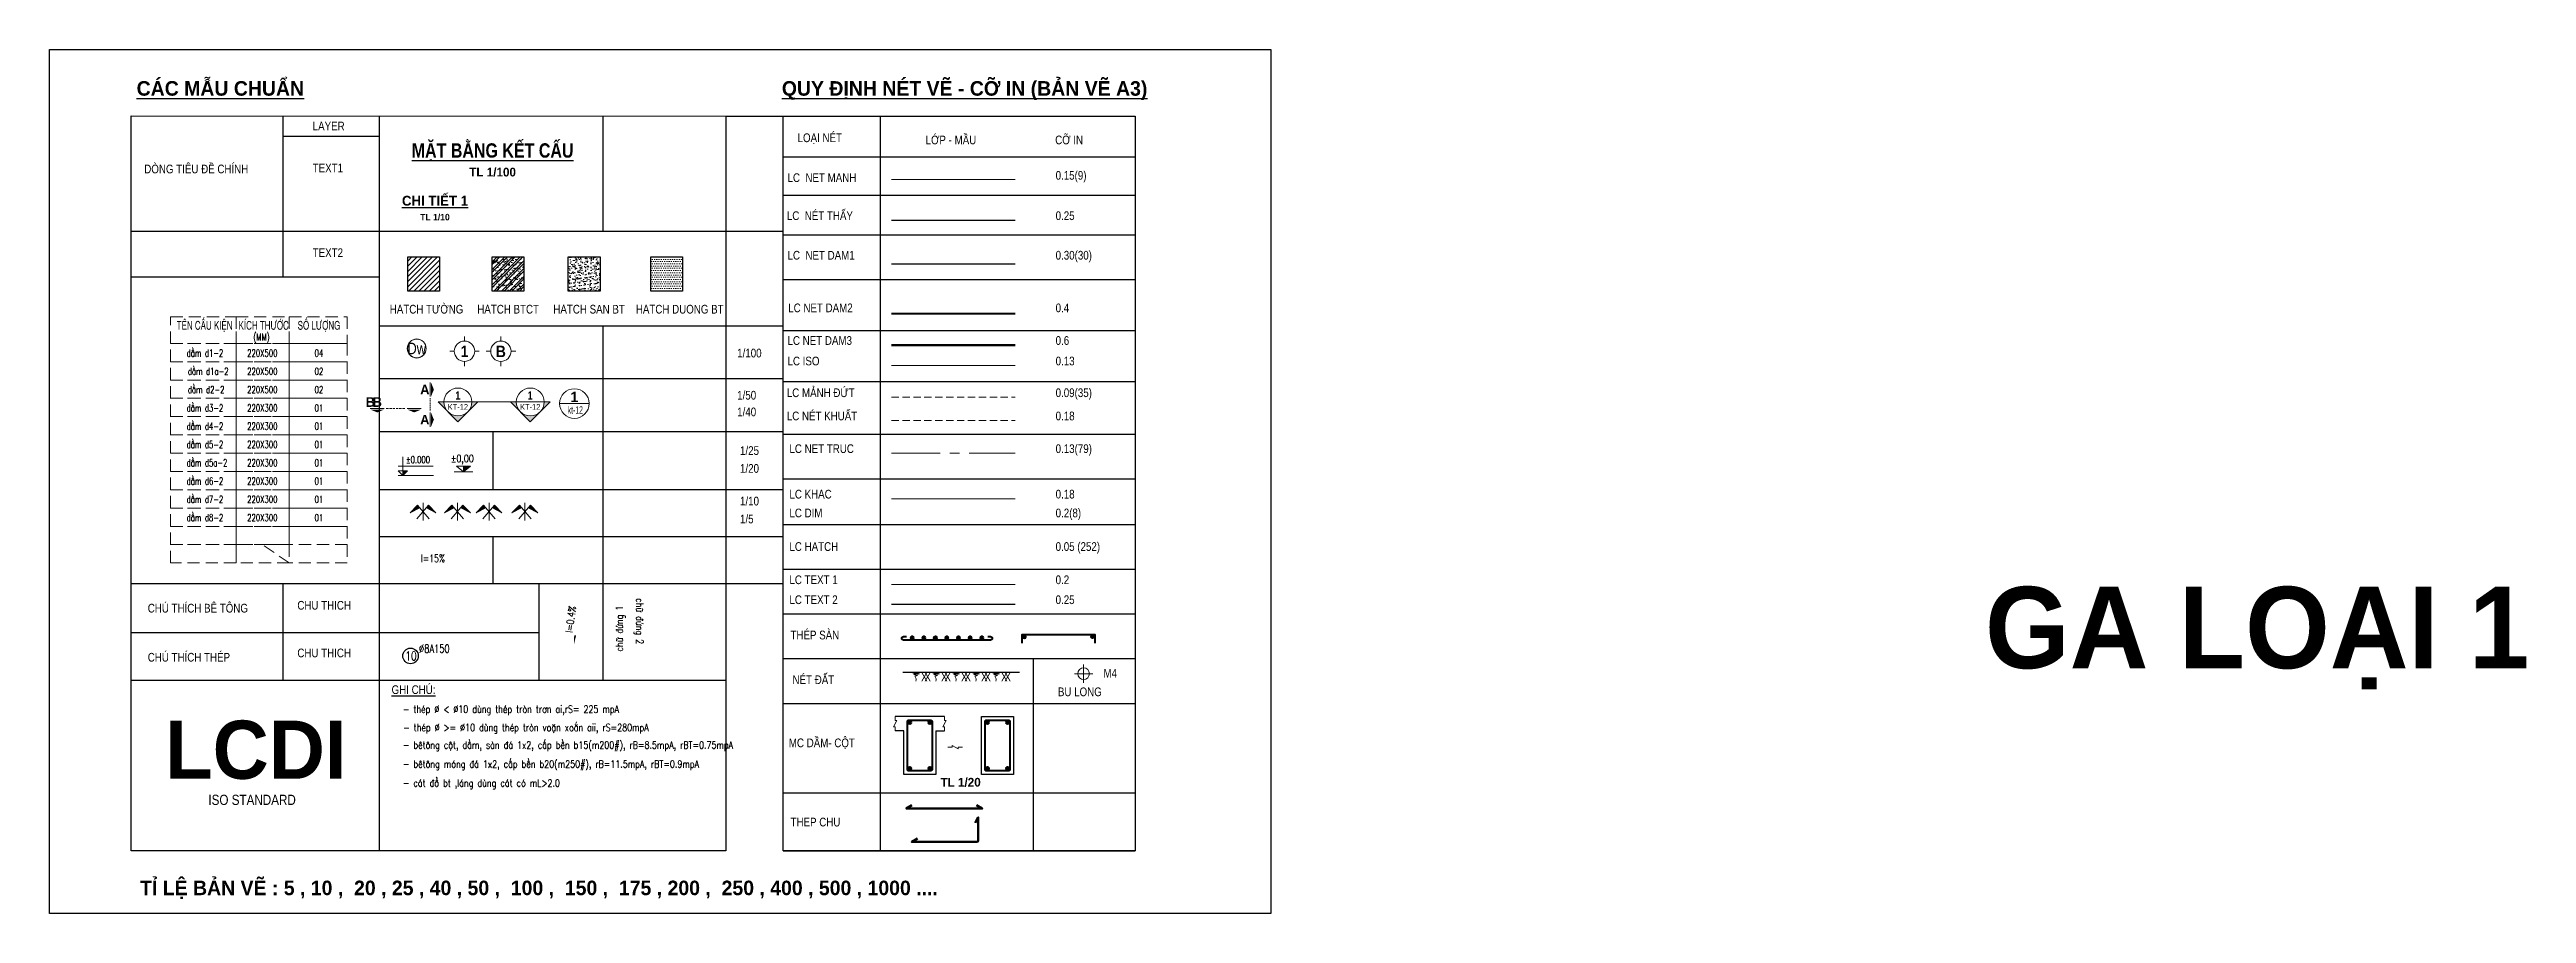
# Model space of a CAD drawing. Header units: inches. Extents: x -676 to 53517, y -16349 to 46516.
# Drawn here: x -676 to 24875, y 28965 to 37875 of the extents above; entities that cross this region are included whole.
import ezdxf
from ezdxf.enums import TextEntityAlignment as Align

# ---------------------------------------------------------------- set-up
doc = ezdxf.new("R2010")
doc.units = ezdxf.units.IN
doc.header["$MEASUREMENT"] = 0
doc.set_wipeout_variables(frame=1)
for name, pattern in [('CENTERX2', [4, 2.5, -0.5, 0.5, -0.5]), ('DASHDOT', [1, 0.5, -0.25, 0, -0.25]), ('HIDDEN', [0.375, 0.25, -0.125])]:
    doc.linetypes.add(name, pattern=pattern)
for name, color, linetype, lineweight in [('2 - Text2', 2, 'Continuous', 20), ('KICHTHUOC', 167, 'Continuous', 15), ('LC Dim', 8, 'Continuous', 18), ('LC Hatch', 252, 'Continuous', 9), ('LC Hatch @ 1 (1)', 252, 'Continuous', 0), ('LC ISO', 153, 'Continuous', 13), ('LC Khac', 4, 'Continuous', 9), ('LC MANH DUT', 35, 'HIDDEN', 5), ('LC Net dam 1', 30, 'Continuous', 30), ('LC Net dam2', 6, 'Continuous', 40), ('LC Net dam3', 1, 'Continuous', 60), ('LC Net khuat', 4, 'HIDDEN', 13), ('LC Net manh', 9, 'Continuous', 5), ('LC Net thay', 7, 'Continuous', 25), ('LC Net truc', 79, 'DASHDOT', 13), ('LC Text1', 3, 'Continuous', 20), ('LC Text2', 7, 'Continuous', 25), ('TEXT', 7, 'Continuous', 20), ('v-KICHTHUOC', 8, 'Continuous', 18), ('v-TEXT', 7, 'Continuous', 20)]:
    doc.layers.add(name, color=color, linetype=linetype, lineweight=lineweight)
doc.styles.add('Arial', font='arial.ttf', dxfattribs={"width": 0.8})
doc.styles.add('Brief text', font='')
doc.styles.add('EG 1', font='')
doc.styles.add('General text 2', font='arial.ttf')
doc.styles.add('LC 1', font='')
doc.styles.add('LC 2', font='', dxfattribs={"width": 0.7})
doc.styles.add('LC 3', font='vnsimli.shx', dxfattribs={"width": 0.75})
doc.styles.add('LC3', font='', dxfattribs={"width": 0.8})
doc.styles.add('T1', font='Vnsimli.shx', dxfattribs={"width": 0.8})
doc.styles.add('T2', font='', dxfattribs={"width": 0.8})
doc.styles.add('text', font='hoatbif.shx', dxfattribs={"width": 0.7})
doc.styles.add('text1', font='', dxfattribs={"width": 0.7, "height": 300})
doc.styles.get('Brief text').set_extended_font_data('.VnHelvetInsH', bold=True)
doc.styles.get('EG 1').set_extended_font_data('.VnAvantH', bold=True)
doc.styles.get('LC 1').set_extended_font_data('.VnAvantH', bold=True)
doc.styles.get('LC 2').set_extended_font_data('.VnArial NarrowH')
doc.styles.get('LC3').set_extended_font_data('.VnArialH', bold=True)
doc.styles.get('T2').set_extended_font_data('.VnArialH')
doc.styles.get('text1').set_extended_font_data('.VnHelvetInsH', bold=True)

msp = doc.modelspace()

# ---------------------------------------------------------------- texts
at = {"layer": 'LC Text1', "ltscale": 0.2, "style": 'LC 1', "width": 0.9}
for s, p in [('1', (3604.5, 34666.6, 0)), ('B', (3979.6, 34666.6, 0))]:
    msp.add_text(s, height=118.4, rotation=359.99922, dxfattribs=at).set_placement(p, align=Align.BOTTOM_CENTER)
at = {"layer": 'LC Text1', "style": 'LC 3', "width": 0.75}
msp.add_text(' I=15%%%', height=78.65, rotation=359.99922, dxfattribs=at).set_placement((3113.4, 32587.1, 0))
at = {"layer": 'LC Text1', "color": 3, "style": 'LC 3', "width": 0.8}
for s, rotation, p in [('ch÷ ®øng 2', 269.99922, (5374.9, 32215.5, 0)), ('ch÷ ®øng 1', 89.99922, (5239.3, 31666.1, 0)), ('- thÐp %%C < %%C10 dïng thÐp trßn tr¬n ai,rS= 225 mpA', 359.99922, (2969.7, 31034, 0)), ('- thÐp %%C >= %%C10 dïng thÐp trßn voÆn xo¾n aii, rS=280mpA', 359.99922, (2972.8, 30844.7, 0)), ('- bªt«ng cét, dÇm, sµn ®¸ 1x2, cÊp bÒn b15(m200#), rB=8.5mpA, rBT=0.75mpA', 359.99922, (2969.1, 30664.1, 0)), ('- bªt«ng mãng ®¸ 1x2, cÊp bÒn b20(m250#), rB=11.5mpA, rBT=0.9mpA', 359.99922, (2969.1, 30468.2, 0)), ('- c¸t ®æ bt ,l¸ng dïng c¸t cã mL>2.0', 359.99922, (2969.1, 30272.2, 0))]:
    msp.add_text(s, height=75, rotation=rotation, dxfattribs=at).set_placement(p)
at = {"layer": 'LC Text2', "lineweight": -2}
for s, height, style, p in [('%%uc¸c mÉu chuÈn', 150, 'LC 1', (222.1, 37399, 0)), ('%%Uquy ®Þnh nÐt vÏ - cì in (b¶n vÏ A3)', 150, 'LC 1', (6878.1, 37398.9, 0)), ('iso standard', 105, 'LC 2', (962.2, 30083.8, 0)), ('tl 1/20', 90, 'LC 1', (8515, 30272.9, 0)), ('tØ lÖ b¶n vÏ : 5 , 10 ,  20 , 25 , 40 , 50 ,  100 ,  150 ,  175 , 200 ,  250 , 400 , 500 , 1000 ....', 150, 'LC 1', (258.1, 29153, 0))]:
    msp.add_text(s, height=height, rotation=359.99922, dxfattribs=dict(at, style=style)).set_placement(p)
at = {"layer": 'LC Text2', "style": 'T2', "width": 0.8}
for s, p in [('layer', (2038.3, 37040.5, 0)), ('lo¹i nÐt', (7040.5, 36919.8, 0)), ('Líp - mÇu', (8361.5, 36897.3, 0)), ('cì in', (9698, 36897.3, 0)), ('dßng tiªu ®Ò chÝnh', (301.1, 36597.9, 0)), ('text1', (2038.3, 36608.1, 0)), ('LC  Net manh', (6936.8, 36508.4, 0)), ('0.15(9)', (9702.5, 36532, 0)), ('LC  nÐt thÊy', (6929.9, 36116.3, 0)), ('0.25 ', (9702.5, 36116.2, 0)), ('text2', (2038.2, 35734.6, 0)), ('LC  Net dam1', (6936.8, 35708.1, 0)), ('0.30(30)', (9702.5, 35708.1, 0)), ('HATCH T¦êNG', (2833.6, 35151.8, 0)), ('HATCH BTCT', (3736, 35151.8, 0)), ('HATCH SAN BT', (4521, 35151.8, 0)), ('HATCH DUONG BT', (5372, 35151.8, 0)), ('LC Net dam2', (6944.1, 35165.3, 0)), ('0.4', (9702.5, 35165.3, 0)), ('1/100', (6417.4, 34699.5, 0)), ('LC Net dam3', (6936.6, 34829, 0)), ('0.6', (9702.5, 34828.9, 0)), ('LC iso', (6936.6, 34617.4, 0)), ('0.13', (9702.5, 34617.4, 0)), ('1/50', (6417.4, 34264.3, 0)), ('LC m¶nh ®øt', (6929.2, 34290.4, 0)), ('0.09(35)', (9702.5, 34290.4, 0)), ('1/40', (6417.4, 34092.4, 0)), ('LC nÐt khuÊt', (6929.2, 34050.7, 0)), ('0.18', (9702.5, 34050.7, 0)), ('1/25', (6446.7, 33693.7, 0)), ('LC Net truc', (6956.5, 33713.3, 0)), ('0.13(79)', (9702.5, 33713.2, 0)), ('1/20', (6446.7, 33509.5, 0)), ('1/10', (6446.7, 33172.7, 0)), ('LC khac', (6956.5, 33244.3, 0)), ('0.18', (9702.5, 33244.3, 0)), ('1/5', (6446.7, 32988.5, 0)), ('LC dim', (6956.5, 33050.1, 0)), ('0.2(8)', (9702.5, 33050.1, 0)), ('LC Hatch', (6956.5, 32703.7, 0)), ('0.05 (252)', (9702.4, 32703.7, 0)), ('LC text 1', (6956.5, 32361.3, 0)), ('0.2', (9702.4, 32361.2, 0)), ('LC text 2', (6956.5, 32155.5, 0)), ('0.25', (9702.4, 32155.5, 0)), ('chó thÝch bª t«ng', (336.8, 32068.2, 0)), ('chu thich', (1880.1, 32097.7, 0)), ('chu thich', (1880.1, 31606.4, 0)), ('thÐp sµn', (6967.2, 31791.2, 0)), ('chó thÝch thÐp', (336.8, 31561.9, 0)), ('nÐt ®Êt', (6988.1, 31329.9, 0)), ('m4', (10196.2, 31397.1, 0)), ('%%Ughi chó:', (2852.3, 31227.9, 0)), ('bu long', (9726.2, 31205.4, 0)), ('mc dÇm- cét', (6950.1, 30678.9, 0)), ('thep chu', (6967.9, 29862.2, 0))]:
    msp.add_text(s, height=90, rotation=359.99922, dxfattribs=at).set_placement(p)
at = {"layer": 'LC Text2', "lineweight": -2, "style": 'LC 1'}
for s, height, p in [('ga lo¹i 1', 840, (22098.3, 31810.5, 0)), ('LCDI', 600, (1451.8, 30653.4, 0))]:
    msp.add_text(s, height=height, rotation=359.99922, dxfattribs=at).set_placement(p, align=Align.MIDDLE)
at = {"layer": 'LC Text2', "linetype": 'ByBlock', "style": 'LC 3', "width": 0.75}
msp.add_text('%%C8A150', height=83.33, rotation=359.99922, dxfattribs=at).set_placement((3135.5, 31653.8, 0))
at = {"layer": 'LC Text2', "ltscale": 100, "style": 'LC 3', "width": 0.75}
msp.add_text('10', height=91.67, rotation=359.99922, dxfattribs=at).set_placement((3052.1, 31620.5, 0), align=Align.MIDDLE_CENTER)

# ---------------------------------------------------------------- blocks, each defined once
blk = doc.blocks.new('DXicon')
at = {"layer": 'LC Hatch', "ltscale": 50}
for points in [[(-1.15, 4.39), (-1.9, 5.26), (-4.45, 2.69)], [(4.45, 2.69), (1.9, 5.26), (1.15, 4.39)]]:
    blk.add_hatch(color=252, dxfattribs=at).paths.add_polyline_path(points)
at = {"layer": 'LC Net manh', "color": 8, "ltscale": 50}
for p, q in [((-1.9, 5.26), (-4.45, 2.69)), ((-4.45, 2.69), (-1.15, 4.39)), ((-2.13, 0.57), (1.9, 5.26)), ((2.13, 0.57), (-1.9, 5.26)), ((0, 0.04), (0, 6.04)), ((4.45, 2.69), (1.15, 4.39)), ((1.9, 5.26), (4.45, 2.69))]:
    blk.add_line(p, q, dxfattribs=at)
blk = doc.blocks.new('thep tron 2')
at = {"layer": 'LC Net dam2'}
for p, q in [((-0.5, 0.5), (0.5, 0.5)), ((0.35, 0.85), (-0.35, 0.15)), ((-0.35, 0.85), (0.35, 0.15)), ((0, 1), (0, 0))]:
    blk.add_line(p, q, dxfattribs=at)
blk.add_circle((0, 0.5), 0.5, dxfattribs=at)
blk = doc.blocks.new('theptron1')
at = {"layer": 'LC Net dam3'}
for p, q in [((-0.5, 0), (0.5, 0)), ((-0.35, 0.35), (0.35, -0.35)), ((0.35, 0.35), (-0.35, -0.35)), ((0, 0.5), (0, -0.5))]:
    blk.add_line(p, q, dxfattribs=at)
blk.add_circle((0, 0), 0.5, dxfattribs=at)
blk = doc.blocks.new('mat dat')
at = {"layer": 'LC Net manh'}
for p, q in [((2, 0), (3.73, -3)), ((3.73, 0), (2, -3)), ((3.15, 0), (4.88, -3)), ((4.88, 0), (3.15, -3))]:
    blk.add_line(p, q, dxfattribs=at)
blk.add_spline([(0, 0), (-1.21, -0.12), (1.21, -0.52), (-0.75, -0.75), (0.58, -1.1), (-0.23, -1.33), (0.06, -2.19), (0, -3)], degree=3, dxfattribs=at)
blk = doc.blocks.new('TTRUC')
at = {"layer": 'LC ISO'}
for p, q in [((-6.9, 0), (-10.1, 0)), ((0, 6.9), (0, 10.1)), ((6.9, 0), (10.1, 0)), ((0, -6.9), (0, -10.1))]:
    blk.add_line(p, q, dxfattribs=at)
at = {"layer": 'LC Net manh'}
blk.add_circle((0, 0), 6.95, dxfattribs=at)
blk = doc.blocks.new('TIEUDE1')
at = {"layer": '2 - Text2', "color": 7, "style": 'EG 1'}
blk.add_attdef('TIªU§Ò', text='', height=5, dxfattribs=at).set_placement((0, 0), align=Align.BOTTOM_CENTER)
blk.add_attdef('TL', text='', height=3, dxfattribs=at).set_placement((0, -2), align=Align.TOP_CENTER)
blk = doc.blocks.new('TIEUDE2')
at = {"layer": 'LC Text2', "color": 7, "style": 'LC 1'}
blk.add_attdef('%%UTIªU§Ò', text='', height=3.5, dxfattribs=at).set_placement((0, 0), align=Align.BOTTOM_CENTER)
blk.add_attdef('TL', text='', height=2.2, dxfattribs=at).set_placement((0, -1.8), align=Align.TOP_CENTER)
blk = doc.blocks.new('trich CT')
at = {"layer": 'LC ISO'}
blk.add_line((-500, 0), (500, 0), dxfattribs=at)
blk.add_circle((0, 0), 500, dxfattribs=at)
at = {"layer": 'LC Text1', "style": 'text1'}
blk.add_attdef('T', text='', height=350, dxfattribs=at).set_placement((0, 223), align=Align.MIDDLE_CENTER)
at = {"layer": 'LC Text1', "linetype": 'ByBlock', "style": 'text', "width": 0.7}
blk.add_attdef('KT', text='', height=250, dxfattribs=at).set_placement((0, -217), align=Align.MIDDLE_CENTER)
blk = doc.blocks.new('*U85')
at = {"layer": 'LC ISO'}
h = blk.add_hatch(color=256, dxfattribs=at)
h.paths.add_polyline_path([(0, -8.5), (4.2, -4.2, -0.198912), (0, -6, -0.198912), (-4.2, -4.2)])
h.paths.add_polyline_path([(8.5, 0), (6, 0, -0.198912), (4.2, -4.2)])
h.paths.add_polyline_path([(-4.2, -4.2, -0.198912), (-6, 0), (-8.5, 0)])
h = blk.add_hatch(color=256, dxfattribs=at)
h.paths.add_polyline_path([(31.1, -8.5), (35.3, -4.2, -0.198912), (31.1, -6, -0.198912), (26.8, -4.2)])
h.paths.add_polyline_path([(39.6, 0), (37.1, 0, -0.198912), (35.3, -4.2)])
h.paths.add_polyline_path([(26.8, -4.2, -0.198912), (25.1, 0), (22.6, 0)])
for p, q in [((-6, 0), (6, 0)), ((25.1, 0), (37.1, 0))]:
    blk.add_line(p, q, dxfattribs=at)
for points in [[(6, 0), (8.5, 0), (0, -8.5), (-8.5, 0), (-6, 0)], [(37.1, 0), (39.6, 0), (31.1, -8.5), (22.6, 0), (25.1, 0)]]:
    blk.add_lwpolyline(points, dxfattribs=at)
for centre in [(0, 0), (31.1, 0)]:
    blk.add_circle(centre, 6, dxfattribs=at)
at = {"layer": 'LC MANH DUT', "linetype": 'HIDDEN', "ltscale": 300}
blk.add_line((6, 0), (25.1, 0), dxfattribs=at)
at = {"layer": 'LC Text1', "style": 'Brief text', "width": 0.8, "flags": 8}
for tag, p in [('VIEW-NUMBER2', (0, 52)), ('VIEW-NUMBER1', (0, 0))]:
    blk.add_attdef(tag, text='', height=3.5, dxfattribs=at).set_placement(p, align=Align.BOTTOM_CENTER)
at = {"layer": 'LC Text1', "style": 'Arial', "width": 0.8, "flags": 8}
for tag, p in [('SHEET-NUMBER2', (0, 51.1)), ('SHEET-NUMBER1', (0, -0.9))]:
    blk.add_attdef(tag, text='', height=2.5, dxfattribs=at).set_placement(p, align=Align.TOP_CENTER)
blk = doc.blocks.new('Caodo1')
at = {"layer": 'LC Text1'}
blk.add_hatch(color=4, dxfattribs=at).paths.add_polyline_path([(0, 200), (0, 0), (243, 200)])
at = {"layer": 'LC Text1', "color": 4}
for p, q in [((324, 0), (-324, 0)), ((0, 0), (0, 200))]:
    blk.add_line(p, q, dxfattribs=at)
blk.add_lwpolyline([(-243, 200), (243, 200), (0, 0), (0, 0)], close=True, dxfattribs=at)
at = {"layer": 'LC Text1', "color": 4, "style": 'T1', "width": 0.8}
blk.add_attdef('%%P0,00', text='', height=250, dxfattribs=at).set_placement((-39, 460), align=Align.MIDDLE_CENTER)
blk = doc.blocks.new('bu lon')
at = {"layer": 'LC Khac', "color": 9}
for p, q in [((0.79, 0), (-0.79, 0)), ((0, -0.79), (0, 0.79))]:
    blk.add_line(p, q, dxfattribs=at)
at = {"layer": 'LC Khac', "color": 7}
blk.add_circle((0, 0), 0.5, dxfattribs=at)
blk = doc.blocks.new('MM')
at = {"layer": 'LC Khac', "xscale": 2.289702860291335, "yscale": 2.289702860291335, "zscale": 2.289702860291335}
blk.add_blockref('bu lon', (0, 0), dxfattribs=at)
blk = doc.blocks.new('CT')
at = {"layer": 'LC Khac'}
blk.add_hatch(color=252, dxfattribs=at).paths.add_polyline_path([(3.25, 1.6), (1.64, 1.6), (1.64, 0)])
at = {"layer": 'LC Khac', "color": 9, "ltscale": 50}
for p, q in [((12.09, 0), (0, 0)), ((0.05, 3.14), (12, 3.14))]:
    blk.add_line(p, q, dxfattribs=at)
for points in [[(1.64, 0), (0.03, 1.6), (1.64, 1.6)], [(1.64, 6.43), (1.64, 0)], [(1.64, 0), (3.25, 1.6), (1.64, 1.6)]]:
    blk.add_lwpolyline(points, dxfattribs=at)
at = {"layer": 'LC Khac', "color": 3, "style": 'LC 3', "width": 0.75}
blk.add_attdef('CT', (1.91, 3.5), '', height=2.2, dxfattribs=at)
blk = doc.blocks.new('*U66')
at = {"layer": 'Defpoints'}
blk.add_lwpolyline([(0, 4.2), (-2.5, 3.4), (-4, 1.3), (-4, -1.3), (-2.5, -3.4), (0, -4.2), (2.5, -3.4), (4, -1.3), (4, 1.3), (2.5, 3.4)], close=True, dxfattribs=at)
at = {"layer": 'LC Text1', "style": 'General text 2', "width": 0.8, "flags": 8}
blk.add_attdef('SYMBOL', text='', height=5.2, dxfattribs=at).set_placement((0, 0), align=Align.MIDDLE_CENTER)
blk.add_wipeout([(0, 4.2), (-2.5, 3.4), (-4, 1.3), (-4, -1.3), (-2.5, -3.4), (0, -4.2), (2.5, -3.4), (4, -1.3), (4, 1.3), (2.5, 3.4)]).dxf.layer = 'LC Net manh'
at = {"layer": 'LC ISO'}
blk.add_circle((0, 0), 4.25, dxfattribs=at)
blk = doc.blocks.new('matcatdoc')
at = {"layer": 'LC Khac', "color": 1, "ltscale": 2}
for p, q in [((0, 485), (0, 0)), ((0, -550), (0, -1036))]:
    blk.add_line(p, q, dxfattribs=at)
for points in [[(134, 243, 0, 471, 0), (37, 243, 275, 275, 0)], [(134, -793, 0, 471, 0), (37, -793, 275, 275, 0)]]:
    blk.add_lwpolyline(points, format="xyseb", dxfattribs=at)
at = {"layer": 'LC MANH DUT', "ltscale": 200}
blk.add_line((0, -49), (0, -506), dxfattribs=at)
at = {"ltscale": 2, "style": 'LC 1'}
for p in [(-179, 243), (-179, -793)]:
    blk.add_attdef('LC', text='', height=330, dxfattribs=at).set_placement(p, align=Align.MIDDLE_CENTER)
blk = doc.blocks.new('*U84')
at = {"layer": 'LC Khac', "color": 1, "ltscale": 2}
for p, q in [((0, 0), (-485, 0)), ((1271, 0), (785, 0))]:
    blk.add_line(p, q, dxfattribs=at)
for points in [[(-243, -134, 0, 471, 0), (-243, -37, 275, 275, 0)], [(1028, -134, 0, 471, 0), (1028, -37, 275, 275, 0)]]:
    blk.add_lwpolyline(points, format="xyseb", dxfattribs=at)
at = {"layer": 'LC MANH DUT', "ltscale": 300}
blk.add_line((66, 0), (732, 0), dxfattribs=at)
at = {"ltscale": 2, "style": 'LC 1'}
for p in [(-243, 222), (1028, 222)]:
    blk.add_attdef('LC', text='', height=330, dxfattribs=at).set_placement(p, align=Align.MIDDLE_CENTER)
blk = doc.blocks.new('DODOC1')
at = {"layer": 'KICHTHUOC'}
blk.add_lwpolyline([(-630, 0, 0, 0, 0), (762, 0, 0, 66.7, 0), (443, 0, 66.7, 66.7, 0)], format="xyseb", dxfattribs=at)
at = {"layer": 'TEXT', "style": 'T1', "width": 0.8}
blk.add_attdef('DOC', text='', height=250, dxfattribs=at).set_placement((-79, 226), align=Align.MIDDLE_CENTER)

# ---------------------------------------------------------------- hatches: boundary and pattern name
at = {"layer": 'LC Hatch', "ltscale": 3}
h = msp.add_hatch(dxfattribs=at)
h.set_pattern_fill('AR-CONC', color=256, scale=10.548677, angle=-0.00078)
h.set_pattern_definition([(49.99922, (16446.46, 11204.51), (75.66137, -6.62055), [7.9115, -87.02659]), (354.9992, (16446.46, 11204.51), (-14.63534, 79.34652), [6.3292, -69.62127]), (100.45062, (16452.765, 11203.96), (61.02608, 72.72592), [6.72375, -73.96122]), (46.1834, (16446.46, 11225.61), (112.57957, -17.4616), [11.86726, -130.5399]), (96.6348, (16455.84, 11224.15), (98.59596, 102.7552), [10.0856, -110.9418]), (351.1834, (16446.46, 11225.61), (98.5959, 102.7553), [9.4938, -104.4319]), (20.99922, (16457.01, 11220.33), (62.96522, -42.47183), [7.9115, -87.02659]), (325.9992, (16457.01, 11220.33), (25.6676, 76.49339), [6.3292, -69.62127]), (71.45062, (16462.256, 11216.79), (88.63284, 34.02149), [6.72375, -73.96122]), (37.49922, (16446.46, 11204.51), (1.283184, 35.11588), [0, -68.777374, 0, -70.676136, 0, -69.884985]), (7.49922, (16446.46, 11204.51), (27.750925, 41.60484), [0, -40.295946, 0, -67.19507, 0, -26.63541]), (327.49922, (16422.936, 11204.51), (56.311172, -2.38001), [0, -26.37169, 0, -82.27968, 0, -109.17881]), (317.49922, (16412.387, 11204.51), (61.51857, 10.55891), [0, -34.2832, 0, -54.64215, 0, -77.53278])])
h.paths.add_polyline_path([(5002.4, 35736.1), (4675.5, 35736.1), (4675.5, 35382.9), (5002.4, 35382.9)])
h = msp.add_hatch(dxfattribs=at)
h.set_pattern_fill('DOTS', color=256, scale=369.203696, angle=-0.00078)
h.set_pattern_definition([(359.99922, (16502.852, 11204.508), (11.537931, 23.075073), [0, -23.075231])])
h.paths.add_polyline_path([(5853.4, 35736.1), (5526.4, 35736.1), (5526.4, 35382.9), (5853.4, 35382.9)])
at = {"layer": 'LC Hatch @ 1 (1)', "ltscale": 2}
h = msp.add_hatch(dxfattribs=at)
h.set_pattern_fill('ANSI31', color=256, scale=300.004375, angle=-0.00078)
h.set_pattern_definition([(44.99922, (16502.852, 11204.51), (-26.51653, 26.517254), [])])
h.paths.add_polyline_path([(3346.4, 35382.9), (3346.4, 35736.1), (3019.5, 35736.1), (3019.5, 35382.9)])
h = msp.add_hatch(dxfattribs=at)
h.set_pattern_fill('BTCT', color=256, scale=15, angle=-0.00078)
h.set_pattern_definition([(49.9992, (3168.73, 54055.61), (107.5889, -9.4143), [11.25, -123.75]), (354.9992, (3168.73, 54055.61), (-20.81116, 112.8291), [9, -99]), (100.4506, (3177.7, 54054.82), (86.7778, 103.41475), [9.561, -105.1713]), (46.1834, (3168.73, 54085.6), (160.0858, -24.83), [16.875, -185.625]), (96.6348, (3182.07, 54083.54), (140.2014, 146.1158), [14.3415, -157.757]), (351.1834, (3168.73, 54085.6), (140.2013, 146.1159), [13.5, -148.5]), (20.9992, (3183.73, 54078.11), (89.53523, -60.39406), [11.25, -123.75]), (325.9992, (3183.73, 54078.11), (36.4988, 108.772), [9, -99]), (71.4506, (3191.19, 54073.07), (126.03406, 48.37785), [9.561, -105.1713]), (37.49922, (3168.73, 54055.607), (1.82466, 49.93405), [0, -97.8, 0, -100.5, 0, -99.375]), (7.4992, (3168.73, 54055.607), (39.46124, 59.16122), [0, -57.3, 0, -95.55, 0, -37.875]), (327.49922, (3135.28, 54055.607), (80.07332, -3.38433), [0, -37.5, 0, -117, 0, -155.25]), (317.4992, (3120.28, 54055.61), (87.47813, 15.01455), [0, -48.75, 0, -77.7, 0, -110.25]), (44.9992, (3168.73, 54055.607), (-39.77421, 39.7753), []), (44.9992, (3195.25, 54055.606), (-39.77421, 39.7753), [])])
h.paths.add_polyline_path([(4217.4, 35736.1), (3890.4, 35736.1), (3890.4, 35382.9), (4217.4, 35382.9)])

# ---------------------------------------------------------------- linework, layer by layer
at = {"layer": 'Defpoints', "ltscale": 0.2, "elevation": 0}
msp.add_lwpolyline([(-676.2, 37874.8), (11923.8, 37874.6), (11923.7, 28964.6), (-676.3, 28964.8)], close=True, dxfattribs=at)
at = {"layer": 'LC ISO', "ltscale": 0.5}
msp.add_line((8010.3, 34615.1, 0), (9285.9, 34615, 0), dxfattribs=at)
at = {"layer": 'LC Khac', "ltscale": 0.5}
msp.add_line((8010.3, 33242, 0), (9285.9, 33241.9, 0), dxfattribs=at)
at = {"layer": 'LC MANH DUT', "ltscale": 300}
msp.add_line((8010.3, 34288.1, 0), (9285.9, 34288.1, 0), dxfattribs=at)
at = {"layer": 'LC Net dam 1'}
msp.add_line((8010.3, 35663.4, 0), (9285.9, 35663.4, 0), dxfattribs=at)
at = {"layer": 'LC Net dam2', "ltscale": 5}
msp.add_line((9285.9, 35147.3, 0), (8010.3, 35147.3, 0), dxfattribs=at)
at = {"layer": 'LC Net dam2', "elevation": 0}
msp.add_lwpolyline([(9001.4, 31819.9), (9031.4, 31819.9, -0.4142136), (9048.4, 31802.9), (9048.4, 31801, -0.4142136), (9031.4, 31783.9), (8582.2, 31783.9), (8133, 31783.9, -0.4142136), (8116, 31801), (8116, 31802.9, -0.4142136), (8133, 31819.9), (8163, 31819.9)], format="xyb", dxfattribs=at)
msp.add_lwpolyline([(9356.1, 31752.7), (9356.1, 31842.7), (10106.1, 31842.7), (10106.1, 31752.7)], dxfattribs=at)
for points in [[(8173, 30449.5), (8173, 30944.5, -0.4142136), (8188.1, 30959.5), (8413.1, 30959.5, -0.4142136), (8428, 30944.5), (8428, 30449.5, -0.4142136), (8413, 30434.5), (8188, 30434.5, -0.4142136)], [(8974.7, 30449.5), (8974.7, 30944.5, -0.4142136), (8989.7, 30959.5), (9214.7, 30959.5, -0.4142136), (9229.7, 30944.5), (9229.7, 30449.5, -0.4142136), (9214.7, 30434.5), (8989.7, 30434.5, -0.4142136)]]:
    msp.add_lwpolyline(points, format="xyb", close=True, dxfattribs=at)
at = {"layer": 'LC Net dam3', "ltscale": 0.5}
msp.add_line((8010.3, 34826.6, 0), (9285.9, 34826.6, 0), dxfattribs=at)
at = {"layer": 'LC Net dam3', "ltscale": 5, "elevation": 0}
msp.add_lwpolyline([(8219.3, 30080.3), (8160.8, 30046.5), (8945.3, 30046.5), (8886.9, 30080.3)], dxfattribs=at)
at = {"layer": 'LC Net dam3', "elevation": 0}
msp.add_lwpolyline([(8870.9, 29898.7), (8904.6, 29957.2), (8904.6, 29717.7, -0.4142136), (8889.6, 29702.7), (8218.4, 29702.7), (8276.8, 29736.4)], format="xyb", dxfattribs=at)
at = {"layer": 'LC Net khuat', "ltscale": 300}
msp.add_line((8010.3, 34048.4, 0), (9285.9, 34048.4, 0), dxfattribs=at)
at = {"layer": 'LC Net manh'}
msp.add_line((8010.3, 36533.6, 0), (9285.9, 36533.6, 0), dxfattribs=at)
at = {"layer": 'LC Net manh', "elevation": 0}
for points in [[(8045.5, 30847), (8045.5, 30889.9), (8028.3, 30889.9), (8062.8, 30954), (8045.5, 30954), (8045.5, 30997)], [(8555.5, 30847), (8555.5, 30889.9), (8538.3, 30889.9), (8572.8, 30954), (8555.5, 30954), (8555.5, 30997)], [(8591.7, 30680.2), (8634.6, 30680.2), (8634.6, 30697.5), (8698.7, 30663), (8698.7, 30680.2), (8741.7, 30680.2)]]:
    msp.add_lwpolyline(points, dxfattribs=at)
at = {"layer": 'LC Net thay'}
for p, q in [((1730.8, 37189.4, 0), (1730.7, 35530.8, 0)), ((2724.8, 37189.4, 0), (2724.7, 29609.3, 0)), ((5031.9, 37189.3), (5031.9, 36000.5)), ((6301.3, 37189.3, 0), (6892.7, 37189.3, 0)), ((7891.5, 37189.3, 0), (7891.4, 29609.2, 0)), ((2724.8, 36976.3, 0), (1730.8, 36976.3, 0)), ((6892.7, 36768.9, 0), (10521.7, 36768.9, 0)), ((6892.7, 36372, 0), (10521.7, 36371.9, 0)), ((8010.3, 36113.9, 0), (9285.9, 36113.9, 0)), ((165.2, 36000.6, 0), (5031.9, 36000.5)), ((165.2, 36000.6, 0), (6892.7, 36000.5, 0)), ((6892.7, 35965.3, 0), (10521.7, 35965.2, 0)), ((165.2, 35530.8, 0), (2724.8, 35530.7, 0)), ((6892.6, 35501.7, 0), (10521.7, 35501.7, 0)), ((2724.8, 35026.4, 0), (6892.6, 35026.3, 0)), ((5031.8, 35026.3), (5031.8, 31370.5)), ((6892.6, 34976.9, 0), (10521.7, 34976.9, 0)), ((2724.8, 34481.1, 0), (6892.6, 34481.1, 0)), ((6892.6, 34452.1, 0), (10521.7, 34452.1, 0)), ((2724.8, 33935.9, 0), (6892.6, 33935.9, 0)), ((3897, 33935.9, 0), (3897, 33338.5, 0)), ((6892.6, 33906.9, 0), (10521.7, 33906.9, 0)), ((2724.8, 33338.5, 0), (6892.6, 33338.4, 0)), ((6892.6, 33445.6, 0), (10521.7, 33445.5, 0)), ((6892.6, 32976.6, 0), (10521.7, 32976.6, 0)), ((2724.7, 32852.5, 0), (5031.8, 32852.4)), ((2724.7, 32852.5, 0), (6892.6, 32852.4, 0)), ((3897, 32852.4, 0), (3897, 32369.1, 0)), ((6892.6, 32515.3, 0), (10521.7, 32515.3, 0)), ((165.2, 32369.2, 0), (6892.6, 32369.1, 0)), ((1730.7, 32369.2, 0), (1730.7, 31370.5, 0)), ((4375, 31370.5, 0), (4375, 32369.1, 0)), ((6892.6, 32054, 0), (10521.7, 32054, 0)), ((8010.3, 32153.2, 0), (9285.9, 32153.1, 0)), ((165.2, 31861.9, 0), (4375, 31861.8, 0)), ((6892.6, 31592.7, 0), (10521.7, 31592.7, 0)), ((9330.7, 31450.8, 0), (8124.7, 31450.8, 0)), ((9470.4, 31592.7, 0), (9470.3, 29609.2, 0)), ((165.1, 31370.5, 0), (6301.2, 31370.4, 0)), ((165.1, 31370.5, 0), (6301.2, 31370.4, 0)), ((6892.6, 31131.4, 0), (10521.7, 31131.4, 0)), ((8555.5, 30997, 0), (8045.5, 30997, 0)), ((8135.5, 30847, 0), (8045.5, 30847, 0)), ((8465.5, 30847, 0), (8555.5, 30847, 0)), ((6892.6, 30208.8, 0), (10521.6, 30208.7, 0)), ((6892.6, 29609.2, 0), (10521.6, 29609.2, 0))]:
    msp.add_line(p, q, dxfattribs=at)
at = {"layer": 'LC Net thay', "elevation": 0}
for points in [[(165.2, 37189.4), (6301.3, 37189.3), (6301.2, 29609.2), (165.1, 29609.3)], [(6892.7, 37189.3), (10521.7, 37189.3), (10521.6, 29609.2), (6892.6, 29609.2)], [(8937.2, 30997), (9267.2, 30997), (9267.2, 30397), (8937.2, 30397)]]:
    msp.add_lwpolyline(points, close=True, dxfattribs=at)
msp.add_lwpolyline([(8465.5, 30847), (8465.5, 30397), (8135.5, 30397), (8135.5, 30847)], dxfattribs=at)
at = {"layer": 'LC Net truc', "linetype": 'CENTERX2', "ltscale": 200}
msp.add_line((8010.3, 33710.9, 0), (9285.9, 33710.9, 0), dxfattribs=at)
at = {"layer": 'LC Text1'}
msp.add_line((8010.3, 32358.9, 0), (9285.9, 32358.9, 0), dxfattribs=at)
at = {"layer": 'LC Text2', "ltscale": 2, "elevation": 0}
for points in [[(3019.5, 35736.1), (3346.4, 35736.1), (3346.4, 35382.9), (3019.5, 35382.9)], [(3890.4, 35736.1), (4217.4, 35736.1), (4217.4, 35382.9), (3890.4, 35382.9)], [(4675.5, 35736.1), (5002.4, 35736.1), (5002.4, 35382.9), (4675.5, 35382.9)], [(5526.4, 35736.1), (5853.4, 35736.1), (5853.4, 35382.9), (5526.4, 35382.9)]]:
    msp.add_lwpolyline(points, close=True, dxfattribs=at)
at = {"layer": 'LC Text2', "ltscale": 100}
msp.add_circle((3047.5, 31620.5, 0), 80.3, dxfattribs=at)

# ---------------------------------------------------------------- block references
at = {"layer": 'LC Dim'}
for p, xscale, yscale, zscale, rotation in [((8197, 30935.5, 0), 30.00000021724274, 30.00000021724274, 30.00000021724274, 359.999216292062), ((8404, 30935.5, 0), -30.00000021724274, 30.00000021724269, 30.00000021724269, 359.999216292062), ((8998.7, 30935.5, 0), 30.00000021724274, 30.00000021724274, 30.00000021724274, 359.999216292062), ((9205.7, 30935.5, 0), -30.00000021724274, 30.00000021724269, 30.00000021724269, 359.999216292062), ((8197, 30458.5, 0), -30.00000021724272, 30.00000021724269, 30.00000021724269, 179.9992162950231), ((8404, 30458.5, 0), 30.00000021724272, 30.00000021724272, 30.00000021724272, 179.9992162950232), ((8998.7, 30458.5, 0), -30.00000021724272, 30.00000021724269, 30.00000021724269, 179.9992162950231), ((9205.7, 30458.5, 0), 30.00000021724272, 30.00000021724272, 30.00000021724272, 179.9992162950232)]:
    msp.add_blockref('theptron1', p, dxfattribs=dict(at, xscale=xscale, yscale=yscale, zscale=zscale, rotation=rotation))
at = {"layer": 'LC Hatch', "xscale": 30.00000021724274, "yscale": 30.00000021724274, "zscale": 30.00000021724274, "rotation": 359.999216292062}
for p in [(3176.6, 33017, 0), (3531.9, 33017, 0), (3857.6, 33017, 0), (4227.7, 33017, 0)]:
    msp.add_blockref('DXicon', p, dxfattribs=at)
at = {"layer": 'LC ISO', "xscale": 15.11766304977398, "yscale": 15.11766304977398, "zscale": 15.11766304977398, "rotation": 359.999216292062}
for p in [(3604.5, 34762.9, 0), (3979.6, 34762.9, 0)]:
    msp.add_blockref('TTRUC', p, dxfattribs=at)
at = {"layer": 'LC ISO'}
ref = msp.add_blockref('*U85', (3536.3, 34239.9, 0), dxfattribs=dict(at, xscale=24.00000017380166, yscale=24.00000017380166, zscale=24.00000017380166, rotation=359.999216292062))
ref.add_attrib('VIEW-NUMBER1', '1', dxfattribs={"layer": 'LC Text1', "height": 84, "rotation": 359.99922, "style": 'Brief text', "width": 0.8}).set_placement((3536.3, 34239.9, 0), align=Align.BOTTOM_CENTER)
ref.add_attrib('SHEET-NUMBER1', 'KT-12', dxfattribs={"layer": 'LC Text1', "height": 60, "rotation": 359.99922, "style": 'Arial', "width": 0.8}).set_placement((3536.3, 34219, 0), align=Align.TOP_CENTER)
ref.add_attrib('VIEW-NUMBER2', '1', dxfattribs={"layer": 'LC Text1', "height": 84, "rotation": 359.99922, "style": 'Brief text', "width": 0.8}).set_placement((4282.2, 34239.9, 0), align=Align.BOTTOM_CENTER)
ref.add_attrib('SHEET-NUMBER2', 'KT-12', dxfattribs={"layer": 'LC Text1', "height": 60, "rotation": 359.99922, "style": 'Arial', "width": 0.8}).set_placement((4282.2, 34218.9, 0), align=Align.TOP_CENTER)
ref = msp.add_blockref('trich CT', (4738, 34223.9, 0), dxfattribs=dict(at, xscale=0.3054857164980601, yscale=0.3054857164980601, zscale=0.3054857164980601, rotation=359.999216292062))
ref.add_attrib('T', '1', dxfattribs={"layer": 'LC Text2', "height": 106.9, "rotation": 359.99922, "style": 'text1'}).set_placement((4738, 34292, 0), align=Align.MIDDLE_CENTER)
ref.add_attrib('KT', ' kt-12', dxfattribs={"layer": 'LC Text2', "linetype": 'ByBlock', "height": 76.37, "rotation": 359.99922, "style": 'text', "width": 0.55}).set_placement((4738, 34157.5, 0), align=Align.MIDDLE_CENTER)
at = {"layer": 'LC Khac', "xscale": 30.00000021724274, "yscale": 30.00000021724274, "zscale": 30.00000021724274, "rotation": 359.999216292062}
for p in [(8261.3, 31450.8, 0), (8467.7, 31450.8, 0), (8674, 31450.8, 0), (8880.3, 31450.8, 0), (9086.7, 31450.8, 0)]:
    msp.add_blockref('mat dat', p, dxfattribs=at)
at = {"layer": 'LC MANH DUT', "xscale": 52.4085473927535, "yscale": 52.4085473927535, "zscale": 52.4085473927535, "rotation": 359.999216292062}
msp.add_blockref('MM', (9991.2, 31437.7, 0), dxfattribs=at)
at = {"layer": 'LC Net dam2'}
for p, xscale, yscale, zscale, rotation in [((8221.5, 31792.9, 0), 30.00000021724274, 30.00000021724274, 30.00000021724274, 359.999216292062), ((8341.5, 31792.9, 0), 30.00000021724274, 30.00000021724274, 30.00000021724274, 359.999216292062), ((8461.5, 31792.9, 0), 30.00000021724274, 30.00000021724274, 30.00000021724274, 359.999216292062), ((8581.5, 31792.9, 0), 30.00000021724274, 30.00000021724274, 30.00000021724274, 359.999216292062), ((8701.5, 31792.9, 0), 30.00000021724274, 30.00000021724274, 30.00000021724274, 359.999216292062), ((8821.5, 31792.9, 0), 30.00000021724274, 30.00000021724274, 30.00000021724274, 359.999216292062), ((8941.5, 31792.9, 0), 30.00000021724274, 30.00000021724274, 30.00000021724274, 359.999216292062), ((9380.1, 31833.7, 0), -30.00000021724272, 30.00000021724269, 30.00000021724269, 179.9992162950231), ((10082.1, 31833.7, 0), 30.00000021724272, 30.00000021724272, 30.00000021724272, 179.9992162950232)]:
    msp.add_blockref('thep tron 2', p, dxfattribs=dict(at, xscale=xscale, yscale=yscale, zscale=zscale, rotation=rotation))
at = {"layer": 'LC Net manh'}
ref = msp.add_blockref('*U84', (2777.3, 34172.5, 0), dxfattribs=dict(at, xscale=0.3000000021725214, yscale=0.3000000021725214, zscale=0.3000000021725214, rotation=359.999216292062))
ref.add_attrib('LC', 'B', dxfattribs={"layer": '0', "ltscale": 2, "height": 99, "rotation": 359.99922, "style": 'LC 1'}).set_placement((2633.4, 34239.2, 0), align=Align.MIDDLE_CENTER)
ref.add_attrib('LC', 'B', dxfattribs={"layer": '0', "ltscale": 2, "height": 99, "rotation": 359.99922, "style": 'LC 1'}).set_placement((2704.5, 34239.2, 0), align=Align.MIDDLE_CENTER)
ref = msp.add_blockref('matcatdoc', (3248.7, 34295.4, 0), dxfattribs=dict(at, xscale=0.3000000021725214, yscale=0.3000000021725214, zscale=0.3000000021725214, rotation=359.999216292062))
ref.add_attrib('LC', 'A', dxfattribs={"layer": '0', "ltscale": 2, "height": 99, "rotation": 359.99922, "style": 'LC 1'}).set_placement((3195.1, 34057.6, 0), align=Align.MIDDLE_CENTER)
ref.add_attrib('LC', 'A', dxfattribs={"layer": '0', "ltscale": 2, "height": 99, "rotation": 359.99922, "style": 'LC 1'}).set_placement((3195.1, 34368.2, 0), align=Align.MIDDLE_CENTER)
at = {"layer": 'LC Text1'}
ref = msp.add_blockref('CT', (2920.3, 33482.9, 0), dxfattribs=dict(at, xscale=30.00000021724274, yscale=30.00000021724274, zscale=30.00000021724274, rotation=359.999216292062))
ref.add_attrib('CT', '%%P0.000', (2999.5, 33607.1, 0), dxfattribs={"color": 3, "height": 74.4, "rotation": 359.99922, "style": 'LC 3', "width": 0.7})
ref = msp.add_blockref('Caodo1', (3593.8, 33518.2, 0), dxfattribs=dict(at, xscale=0.3000000021725214, yscale=0.3000000021725214, zscale=0.3000000021725214, rotation=359.999216292062))
ref.add_attrib('%%P0,00', '%%p0,00', dxfattribs={"layer": 'LC Text2', "height": 75, "rotation": 359.99922, "style": 'T1', "width": 0.8}).set_placement((3582, 33656.1, 0), align=Align.MIDDLE_CENTER)
at = {"layer": 'LC Text2'}
ref = msp.add_blockref('TIEUDE1', (3894.2, 36715.7, 0), dxfattribs=dict(at, xscale=30.00000021724274, yscale=30.00000021724274, zscale=30.00000021724274, rotation=359.999216292062))
ref.add_attrib('TIªU§Ò', '%%UmÆt b»ng kÕt cÊu', dxfattribs={"color": 7, "height": 147.732, "rotation": 359.99922, "style": 'LC3', "width": 0.8}).set_placement((3894.2, 36715.7, 0), align=Align.BOTTOM_CENTER)
ref.add_attrib('TL', 'TL 1/100', dxfattribs={"color": 7, "height": 90, "rotation": 359.99922, "style": 'LC 1'}).set_placement((3894.2, 36655.7, 0), align=Align.TOP_CENTER)
ref = msp.add_blockref('TIEUDE2', (3300.1, 36233.9, 0), dxfattribs=dict(at, xscale=30.00000021724274, yscale=30.00000021724274, zscale=30.00000021724274, rotation=359.999216292062))
ref.add_attrib('%%UTIªU§Ò', '%%Uchi tiÕt 1', dxfattribs={"color": 7, "height": 101.884, "rotation": 359.99922, "style": 'LC 1'}).set_placement((3300.1, 36233.9, 0), align=Align.BOTTOM_CENTER)
ref.add_attrib('TL', 'TL 1/10', dxfattribs={"color": 7, "height": 66, "rotation": 359.99922, "style": 'LC 1'}).set_placement((3300.1, 36179.9, 0), align=Align.TOP_CENTER)
at = {"layer": 'v-KICHTHUOC'}
ref = msp.add_blockref('DODOC1', (4763.8, 31964.7, 0), dxfattribs=dict(at, xscale=-0.300004374730523, yscale=0.300004374730523, zscale=0.300004374730523, rotation=82.3267871807796))
ref.add_attrib('DOC', 'I=0.4%', dxfattribs={"layer": 'v-TEXT', "height": 75, "rotation": 82.32679, "style": 'T1', "width": 0.8}).set_placement((4699.8, 31997.2, 0), align=Align.MIDDLE_CENTER)

msp.set_redraw_order([(e.dxf.handle, doc.entitydb.next_handle()) for e in msp.query("TEXT MTEXT ATTDEF DIMENSION ARC_DIMENSION")])  # texts and dimensions are drawn at this point

# ---------------------------------------------------------------- next in the draw order: wipeouts: each hides what was drawn before it
at = {"ltscale": 500}
msp.add_wipeout([(572.7, 35119.7), (2395, 35119.6), (2395, 32580), (572.7, 32580)], dxfattribs=at).translate(0, 0, 0).dxf.layer = 'LC Net truc'

# ---------------------------------------------------------------- next in the draw order: linework, layer by layer
at = {"layer": 'LC Dim', "ltscale": 3, "elevation": 0}
msp.add_lwpolyline([(-676.2, 37874.8), (11923.7, 37874.6), (11923.6, 28964.6), (-676.3, 28964.8)], close=True, dxfattribs=at)
at = {"layer": 'LC MANH DUT', "ltscale": 500, "elevation": 0}
for points in [[(572.7, 35119.7), (1247.5, 35119.6), (1247.5, 34843.4), (572.7, 34843.4)], [(1247.5, 35119.6), (1797, 35119.6), (1797, 34843.4), (1247.5, 34843.4)], [(1797, 35119.6), (2395, 35119.6), (2395, 34843.4), (1797, 34843.4)], [(572.7, 34843.4), (1247.5, 34843.4), (1247.5, 34654.8), (572.7, 34654.8)], [(1247.5, 34843.4), (1797, 34843.4), (1797, 34654.8), (1247.5, 34654.8)], [(1797, 34843.4), (2395, 34843.4), (2395, 34654.7), (1797, 34654.8)], [(572.7, 34654.8), (1247.5, 34654.8), (1247.5, 34466.1), (572.7, 34466.2)], [(1247.5, 34654.8), (1797, 34654.8), (1797, 34466.1), (1247.5, 34466.1)], [(1797, 34654.8), (2395, 34654.7), (2395, 34466.1), (1797, 34466.1)], [(572.7, 34466.2), (1247.5, 34466.1), (1247.4, 34277.5), (572.7, 34277.5)], [(572.7, 34277.5), (1247.4, 34277.5), (1247.4, 34088.9), (572.7, 34088.9)], [(1247.5, 34466.1), (1797, 34466.1), (1797, 34277.5), (1247.4, 34277.5)], [(1247.4, 34277.5), (1797, 34277.5), (1797, 34088.9), (1247.4, 34088.9)], [(1797, 34466.1), (2395, 34466.1), (2395, 34277.5), (1797, 34277.5)], [(1797, 34277.5), (2395, 34277.5), (2395, 34088.9), (1797, 34088.9)], [(572.7, 34088.9), (1247.4, 34088.9), (1247.4, 33900.3), (572.7, 33900.3)], [(1247.4, 34088.9), (1797, 34088.9), (1797, 33900.3), (1247.4, 33900.3)], [(1797, 34088.9), (2395, 34088.9), (2395, 33900.3), (1797, 33900.3)], [(572.7, 33900.3), (1247.4, 33900.3), (1247.4, 33711.7), (572.7, 33711.7)], [(1247.4, 33900.3), (1797, 33900.3), (1797, 33711.7), (1247.4, 33711.7)], [(1797, 33900.3), (2395, 33900.3), (2395, 33711.7), (1797, 33711.7)], [(572.7, 33711.7), (1247.4, 33711.7), (1247.4, 33523.1), (572.7, 33523.1)], [(572.7, 33523.1), (1247.4, 33523.1), (1247.4, 33334.4), (572.7, 33334.5)], [(1247.4, 33711.7), (1797, 33711.7), (1797, 33523.1), (1247.4, 33523.1)], [(1247.4, 33523.1), (1797, 33523.1), (1797, 33334.4), (1247.4, 33334.4)], [(1797, 33711.7), (2395, 33711.7), (2395, 33523), (1797, 33523.1)], [(1797, 33523.1), (2395, 33523), (2395, 33334.4), (1797, 33334.4)], [(572.7, 33334.5), (1247.4, 33334.4), (1247.4, 33145.8), (572.7, 33145.8)], [(1247.4, 33334.4), (1797, 33334.4), (1796.9, 33145.8), (1247.4, 33145.8)], [(1797, 33334.4), (2395, 33334.4), (2395, 33145.8), (1796.9, 33145.8)], [(572.7, 33145.8), (1247.4, 33145.8), (1247.4, 32957.2), (572.7, 32957.2)], [(1247.4, 33145.8), (1796.9, 33145.8), (1796.9, 32957.2), (1247.4, 32957.2)], [(1796.9, 33145.8), (2395, 33145.8), (2395, 32957.2), (1796.9, 32957.2)], [(572.7, 32957.2), (1247.4, 32957.2), (1247.4, 32768.6), (572.7, 32768.6)], [(572.7, 32768.6), (1247.4, 32768.6), (1247.4, 32580), (572.7, 32580)], [(1247.4, 32957.2), (1796.9, 32957.2), (1796.9, 32768.6), (1247.4, 32768.6)], [(1247.4, 32768.6), (1796.9, 32768.6), (1796.9, 32580), (1247.4, 32580)], [(1522.2, 32768.6), (2395, 32768.6), (2395, 32580), (1796.9, 32580)], [(1796.9, 32957.2), (2395, 32957.2), (2395, 32768.6), (1796.9, 32768.6)]]:
    msp.add_lwpolyline(points, close=True, dxfattribs=at)

# ---------------------------------------------------------------- next in the draw order: texts
at = {"layer": 'LC Text1', "color": 3, "style": 'LC 3', "width": 0.7}
for s, p in [('dÇm d1-2', (738.5, 34707, 0)), ('220X500', (1362.8, 34707, 0)), ('(MM)', (1425.7, 34873.2, 0)), ('04', (2058.2, 34707, 0)), ('dÇm d1a-2', (750.7, 34518.4, 0)), ('220X500', (1362.8, 34518.4, 0)), ('02', (2058.2, 34518.4, 0)), ('dÇm d2-2', (750.7, 34329.8, 0)), ('220X500', (1362.8, 34329.8, 0)), ('02', (2058.2, 34329.8, 0)), ('dÇm d3-2', (738.5, 34141.2, 0)), ('dÇm d4-2', (738.5, 33952.5, 0)), ('220X300', (1362.8, 34141.2, 0)), ('220X300', (1362.8, 33952.5, 0)), ('01', (2058.2, 34141.1, 0)), ('01', (2058.2, 33952.5, 0)), ('dÇm d5-2', (738.5, 33763.9, 0)), ('220X300', (1362.8, 33763.9, 0)), ('01', (2058.2, 33763.9, 0)), ('dÇm d5a-2', (738.5, 33575.3, 0)), ('dÇm d6-2', (738.5, 33386.7, 0)), ('220X300', (1362.8, 33575.3, 0)), ('01', (2058.2, 33575.3, 0)), ('dÇm d7-2', (738.5, 33198.1, 0)), ('220X300', (1362.8, 33386.7, 0)), ('220X300', (1362.8, 33198.1, 0)), ('01', (2058.2, 33386.7, 0)), ('01', (2058.2, 33198.1, 0)), ('dÇm d8-2', (738.5, 33009.5, 0)), ('220X300', (1362.8, 33009.5, 0)), ('01', (2058.2, 33009.4, 0))]:
    msp.add_text(s, height=74.4, rotation=359.99922, dxfattribs=at).set_placement(p)
at = {"layer": 'LC Text2', "lineweight": -2, "style": 'LC 2', "width": 0.8}
for s, p in [('tªn cÊu kiÖn', (635.3, 34985.3, 0)), ('kÝch th\xadíc', (1273.9, 34985.3, 0)), ('sè l\xadîng', (1883.7, 34985.3, 0))]:
    msp.add_text(s, height=90, rotation=359.99922, dxfattribs=at).set_placement(p)

# ---------------------------------------------------------------- next in the draw order: block references
at = {"layer": 'LC Net manh'}
ref = msp.add_blockref('*U66', (3111.6, 34791.7, 0), dxfattribs=dict(at, xscale=22.87058840091084, yscale=22.87058840091084, zscale=22.87058840091084, rotation=359.999216292062))
ref.add_attrib('SYMBOL', 'Dw', dxfattribs={"layer": 'LC Text1', "height": 118.93, "rotation": 359.99922, "style": 'General text 2', "width": 0.8}).set_placement((3111.6, 34791.7, 0), align=Align.MIDDLE_CENTER)

doc.saveas('drawing.dxf')
